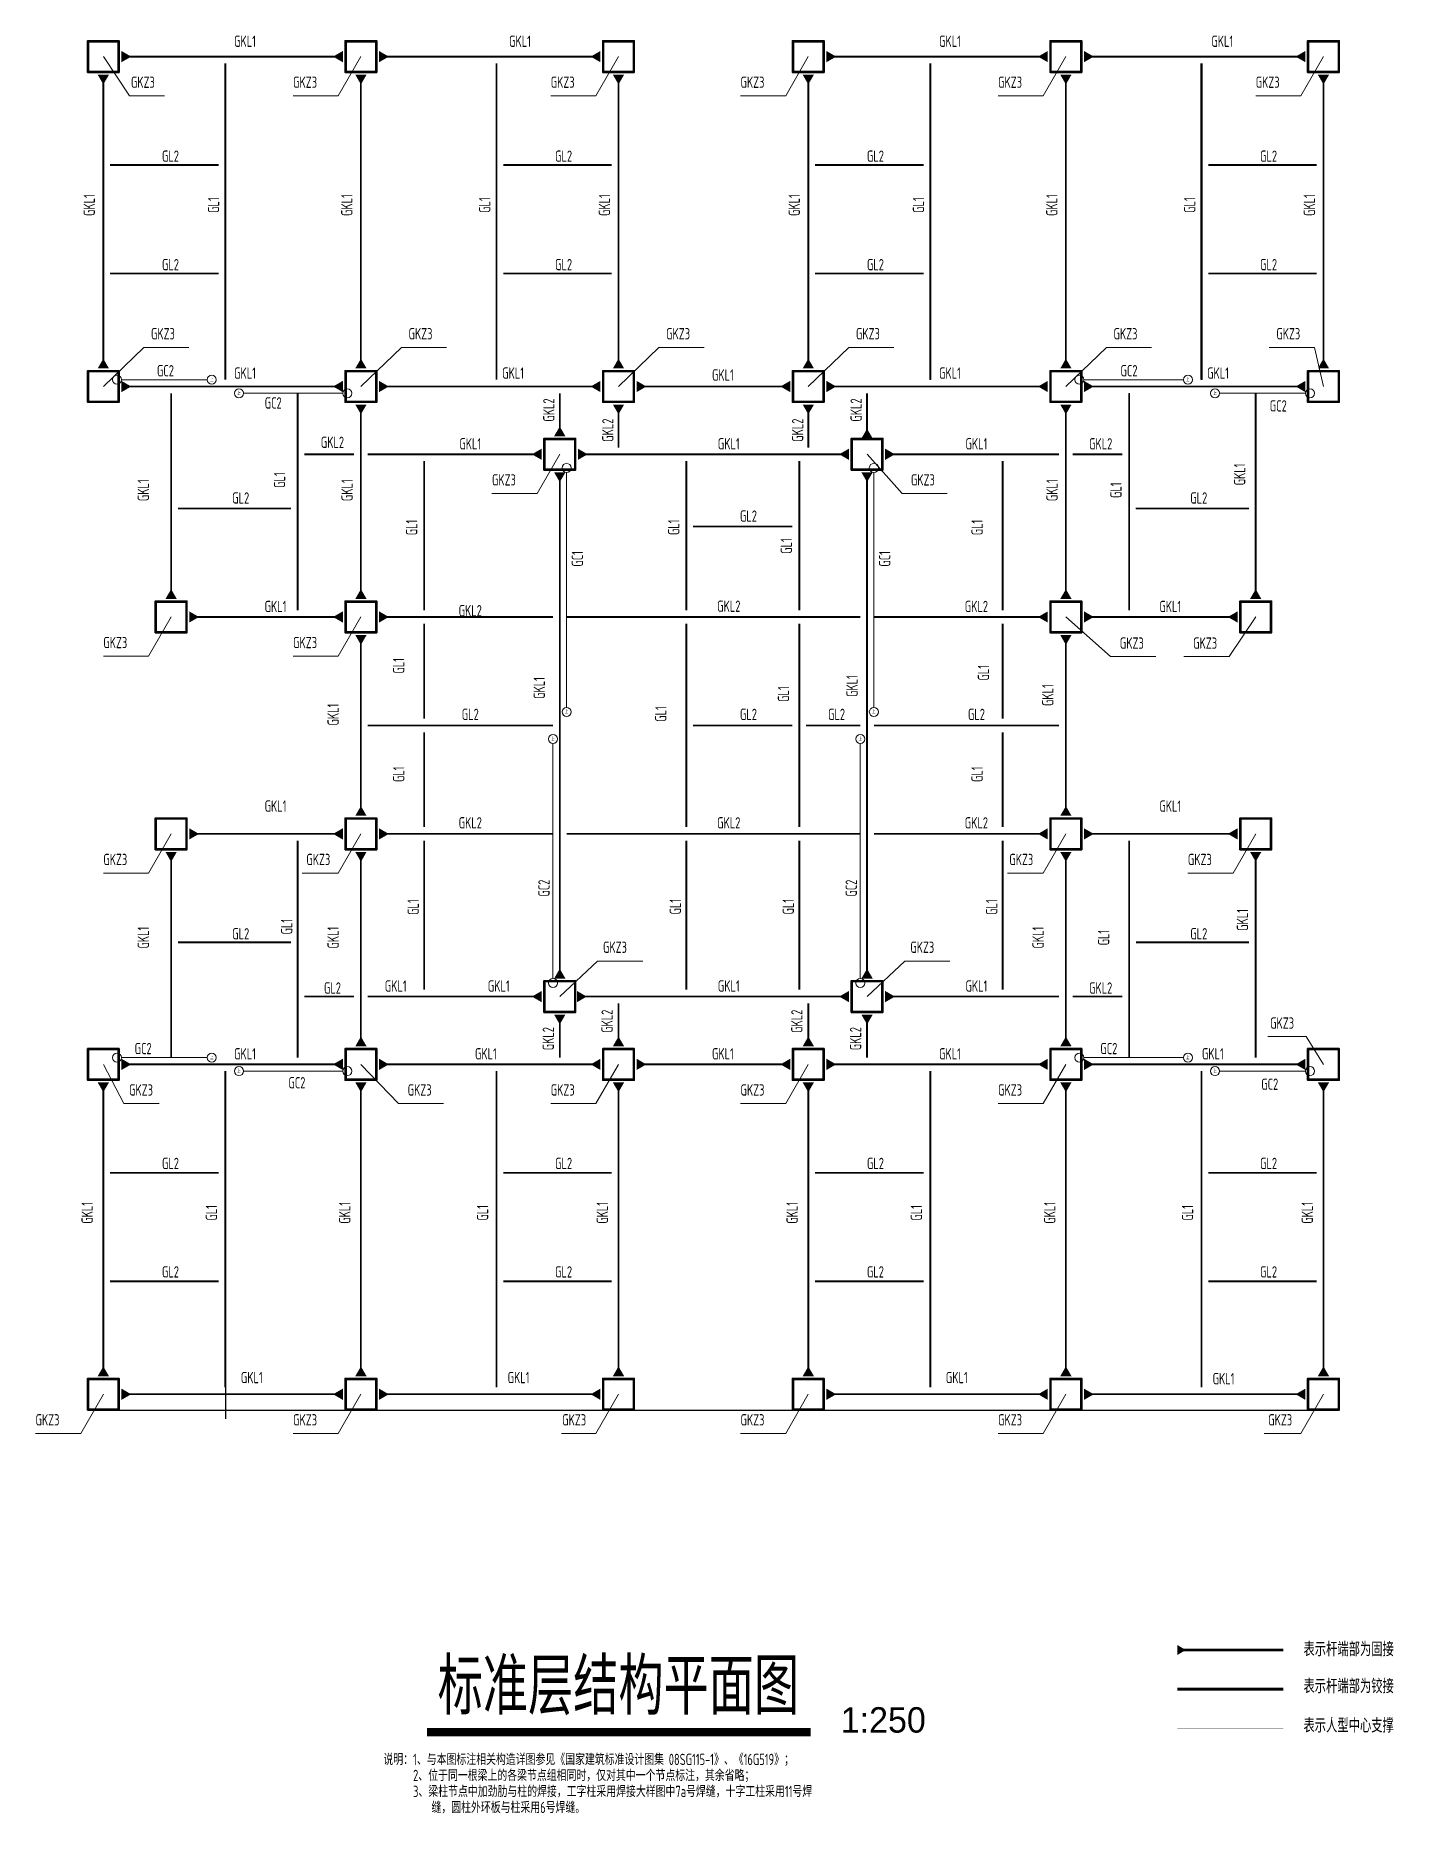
# Model space of a CAD drawing. Extents: x 31132 to 885236, y 345273 to 1212165.
# Drawn here: x 855188 to 885236, y 345273 to 384614 of the extents above; entities that cross this region are included whole.
import ezdxf
from ezdxf.enums import TextEntityAlignment as Align

# ---------------------------------------------------------------- set-up
doc = ezdxf.new("R2010")
doc.units = 0
doc.header["$LTSCALE"] = 1000
doc.linetypes.add('2', pattern=[30, 9, -6, 9, -6])
doc.linetypes.add('虚线', pattern=[500, 300, -200])
doc.layers.get('0').update_dxf_attribs({"linetype": 'CONTINUOUS'})
for name, color, linetype in [('TEXT', 7, 'CONTINUOUS'), ('图名', 7, 'CONTINUOUS'), ('实线', 7, 'CONTINUOUS'), ('支撑构件', 6, '2'), ('文字', 7, 'CONTINUOUS'), ('钢柱', 2, 'CONTINUOUS')]:
    doc.layers.add(name, color=color, linetype=linetype)
for name, color, linetype, lineweight in [('砼柱', 2, 'CONTINUOUS', 35), ('说明', 7, 'CONTINUOUS', 18), ('钢支撑', 211, 'CONTINUOUS', 18)]:
    doc.layers.add(name, color=color, linetype=linetype, lineweight=lineweight)
doc.styles.add('FS', font='')
doc.styles.add('TSSD_Rein', font='tssdeng.shx', dxfattribs={"width": 0.7, "bigfont": 'hztxt.shx'})
doc.styles.add('样式 1', font='yjkeng.shx', dxfattribs={"width": 0.7, "height": 250, "bigfont": 'yjkchn.shx'})
doc.styles.get('FS').set_extended_font_data('Structure Fonts')

msp = doc.modelspace()

# ---------------------------------------------------------------- texts
at = {"layer": 'TEXT', "lineweight": 20, "style": 'TSSD_Rein', "width": 0.8}
for s, p in [('表示杆端部为固接', (883245.69, 348749.83)), ('表示杆端部为铰接', (883245.69, 347931.86)), ('表示人型中心支撑', (883245.69, 347061.84))]:
    msp.add_text(s, height=312.5, dxfattribs=at).set_placement(p)
at = {"layer": 'TEXT', "style": 'TSSD_Rein', "width": 0.8}
msp.add_text('标准层结构平面图', height=1250, dxfattribs=at).set_placement((864085.9, 347456.03))
at = {"layer": '图名', "style": 'FS'}
msp.add_text('1:250', height=562.5, dxfattribs=at).set_placement((873006.14, 346892.72), align=Align.BOTTOM_LEFT)
at = {"layer": '文字', "style": '样式 1', "width": 0.7}
for s, p in [('GKL1', (859823.3, 384363.6)), ('GKL1', (865908.96, 384363.6)), ('GKL1', (875423.3, 384363.6)), ('GKL1', (881449.24, 384363.6)), ('GL2', (858173.3, 381820.69)), ('GL2', (866873.3, 381820.69)), ('GL2', (873773.3, 381820.69)), ('GL2', (882473.3, 381820.69)), ('GL2', (858173.3, 379420.69)), ('GL2', (866873.3, 379420.69)), ('GL2', (873773.3, 379420.69)), ('GL2', (882473.3, 379420.69)), ('GC2', (858062.03, 377073.62)), ('GC2', (879384.85, 377073.62)), ('GKL1', (859823.3, 377020.69)), ('GKL1', (865755.68, 377020.69)), ('GKL1', (870398.3, 376978.5)), ('GKL1', (875423.3, 377020.69)), ('GKL1', (881355.68, 377020.69)), ('GC2', (860446.48, 376359.65)), ('GC2', (882687.85, 376294.63)), ('GKL2', (861758.3, 375489.14)), ('GKL1', (864808.3, 375456.27)), ('GKL1', (870528.3, 375456.27)), ('GKL1', (876008.3, 375456.27)), ('GKL2', (878758.3, 375455.41)), ('GL2', (859728.3, 374257.11)), ('GL2', (880928.3, 374257.11)), ('GL2', (870963.3, 373857.11)), ('GKL1', (860498.3, 371856.27)), ('GKL2', (876008.3, 371857.11)), ('GKL1', (880298.3, 371856.27)), ('GL2', (864808.3, 369468.78)), ('GL2', (870963.3, 369468.78)), ('GL2', (872913.3, 369468.78)), ('GL2', (876008.3, 369468.78)), ('GKL1', (860498.3, 367438.62)), ('GKL1', (880298.3, 367438.62)), ('GKL2', (864808.3, 367068.78)), ('GKL2', (870528.3, 367068.78)), ('GKL2', (876008.3, 367068.78)), ('GL2', (859728.3, 364613.68)), ('GL2', (880928.3, 364614.52)), ('GL2', (861758.3, 363413.68)), ('GKL1', (863158.3, 363457.91)), ('GKL1', (865438.3, 363457.91)), ('GKL1', (870528.3, 363457.91)), ('GKL1', (876008.3, 363457.91)), ('GKL2', (878758.3, 363413.68)), ('GC2', (857568.3, 362073.62)), ('GKL1', (859823.3, 361957.91)), ('GKL1', (865153.84, 361957.91)), ('GKL1', (870398.3, 361957.91)), ('GKL1', (875423.3, 361957.91)), ('GC2', (878938.47, 362073.62)), ('GKL1', (881240.66, 361957.91)), ('GC2', (860971.85, 361317.38)), ('GC2', (882499.33, 361284.81)), ('GL2', (858173.3, 359532.17)), ('GL2', (866873.3, 359532.17)), ('GL2', (873773.3, 359532.17)), ('GL2', (882473.3, 359532.17)), ('GL2', (858173.3, 357132.17)), ('GL2', (866873.3, 357132.17)), ('GL2', (873773.3, 357132.17)), ('GL2', (882473.3, 357132.17)), ('GKL1', (859973.77, 354793.24)), ('GKL1', (865876.46, 354793.24)), ('GKL1', (875573.77, 354793.24)), ('GKL1', (881476.46, 354768.82))]:
    msp.add_text(s, height=250, dxfattribs=at).set_placement(p, align=Align.CENTER)
for p in [(857298.93, 383382.6), (860888.3, 383382.6), (866588.3, 383382.6), (870788.3, 383382.6), (876488.3, 383382.6), (882188.3, 383382.6), (857742.39, 377815.99), (863442.39, 377815.99), (869142.39, 377815.99), (873342.39, 377815.99), (879042.39, 377815.99), (882645.1, 377815.99), (865288.3, 374582.6), (874558.9, 374582.6), (856688.3, 370982.6), (860888.3, 370982.6), (879182.5, 370970.62), (880805.18, 370970.62), (856688.3, 366182.6), (861180.63, 366182.6), (876736.18, 366182.6), (880688.3, 366182.6), (867745.49, 364240.29), (874545.49, 364240.29), (882508.41, 362562.33), (857257.74, 361082.6), (863422.86, 361082.6), (866588.3, 361082.6), (870788.3, 361082.6), (876488.3, 361082.6), (855188.3, 353782.6), (860888.3, 353782.6), (866842.51, 353782.6), (870788.3, 353782.6), (876488.3, 353782.6), (882465.91, 353782.6)]:
    msp.add_text('GKZ3', height=250, dxfattribs=at).set_placement(p, align=Align.BOTTOM_LEFT)
for s, rotation, p in [('GKL1', 90.000003, (856501.55, 380863.62)), ('GL1', 90.000003, (859251.55, 380863.62)), ('GKL1', 90.000003, (862201.55, 380863.62)), ('GL1', 90.000003, (865251.55, 380863.62)), ('GKL1', 90.000003, (867901.55, 380863.62)), ('GKL1', 90.000003, (872101.55, 380863.62)), ('GL1', 90.000003, (874851.55, 380863.62)), ('GKL1', 90.000003, (877801.55, 380863.62)), ('GL1', 90.000003, (880851.55, 380863.62)), ('GKL1', 90.000003, (883501.55, 380863.62)), ('GKL2', 90.000003, (866671.37, 376327.6)), ('GKL2', 90.000003, (873471.37, 376327.6)), ('GKL2', 90.000003, (867976.92, 375881.65)), ('GKL2', 90.000003, (872176.92, 375881.65)), ('GL1', 90.000003, (860712.14, 374778.32)), ('GKL1', 90.000003, (881957.78, 374902.17)), ('GKL1', 90.000003, (857698.3, 374553.62)), ('GKL1', 90.000003, (862206.69, 374553.62)), ('GKL1', 90.000003, (877806.69, 374553.62)), ('GL1', 90.000003, (879220.43, 374553.62)), ('GL1', 90.000003, (863634.8, 373728.62)), ('GL1', 90.000003, (869434.8, 373733.57)), ('GL1', 90.000003, (876148.3, 373728.62)), ('GL1', 90.000003, (871926.32, 373319.16)), ('GC1', 90.000003, (867303.01, 373034.15)), ('GC1', 90.000003, (874103.01, 373034.15)), ('GKL2', 0.143223, (864807.33, 371762.31)), ('GKL2', -0.092674, (870528.93, 371862.06)), ('GL1', 90.000003, (863348.3, 370668.62)), ('GL1', 90.000003, (876289.33, 370514.15)), ('GKL1', 90.000003, (866458.72, 370177.61)), ('GKL1', 90.000003, (873380.35, 370220.62)), ('GKL1', 90.000003, (877712.14, 370019.17)), ('GL1', 90.000003, (871864.59, 370042.28)), ('GKL1', 90.000003, (861898.3, 369588.62)), ('GL1', 90.000003, (869148.3, 369602.65)), ('GL1', 90.000003, (863348.3, 368268.62)), ('GL1', 90.000003, (876148.3, 368268.62)), ('GC2', 90.000003, (866563.3, 365748.62)), ('GC2', 90.000003, (873363.3, 365748.62)), ('GL1', 90.000003, (869470.17, 365338.38)), ('GL1', 90.000003, (871970.17, 365338.38)), ('GL1', 90.000003, (863670.17, 365328.62)), ('GL1', 90.000003, (876470.17, 365328.62)), ('GKL1', 90.000003, (882020.17, 365044.85)), ('GKL1', 90.000003, (857698.3, 364653.62)), ('GL1', 90.000003, (860870.17, 364896.47)), ('GKL1', 90.000003, (861898.3, 364653.62)), ('GKL1', 90.000003, (877498.3, 364653.62)), ('GL1', 90.000003, (878948.3, 364653.62)), ('GKL2', 90.000003, (867959.45, 362802.41)), ('GKL2', 90.000003, (872159.45, 362802.41)), ('GKL2', 90.000003, (866659.45, 362417.15)), ('GKL2', 90.000003, (873459.45, 362417.15)), ('GKL1', 90.000003, (856455.1, 358563.62)), ('GL1', 90.000003, (859205.1, 358563.62)), ('GKL1', 90.000003, (862155.1, 358563.62)), ('GL1', 90.000003, (865205.1, 358563.62)), ('GKL1', 90.000003, (867855.1, 358563.62)), ('GKL1', 90.000003, (872055.1, 358563.62)), ('GL1', 90.000003, (874805.1, 358563.62)), ('GKL1', 90.000003, (877755.1, 358563.62)), ('GL1', 90.000003, (880805.1, 358563.62)), ('GKL1', 90.000003, (883455.1, 358563.62))]:
    msp.add_text(s, height=250, rotation=rotation, dxfattribs=at).set_placement(p, align=Align.CENTER)
at = {"layer": '说明', "insert": (862886.57, 346593.59), "char_height": 250, "attachment_point": 1, "line_spacing_factor": 0.85, "style": '样式 1'}
msp.add_mtext('说明：1、与本图标注相关构造详图参见《国家建筑标准设计图集 08SG115-1》、《16G519》；\\P\u3000\u3000\u30002、位于同一根梁上的各梁节点组相同时，仅对其中一个节点标注，其余省略；\\P\u3000\u3000\u30003、梁柱节点中加劲肋与柱的焊接，工字柱采用焊接大样图中7a号焊缝，十字工柱采用11号焊\\P          缝，圆柱外环板与柱采用6号焊缝。', dxfattribs=at)
at = {"layer": '钢支撑', "style": '样式 1', "width": 0.7}
for p in [(859088.3, 376998.62), (880688.3, 376998.62), (859688.3, 376698.62), (881288.3, 376698.62), (866938.3, 369648.62), (873738.3, 369648.62), (866638.3, 369048.62), (873438.3, 369048.62), (859088.3, 361998.62), (880688.3, 361998.62), (859688.3, 361698.62), (881288.3, 361698.62)]:
    msp.add_text('上', height=80, dxfattribs=at).set_placement(p, align=Align.MIDDLE_CENTER)

# ---------------------------------------------------------------- hatches: boundary and pattern name
at = {"layer": '实线', "linetype": 'Continuous', "lineweight": -3}
for points in [[(857088.3, 384023.62), (857088.3, 384273.62), (857304.81, 384148.62)], [(861988.3, 384273.62), (861988.3, 384023.62), (861771.79, 384148.62)], [(862788.3, 384023.62), (862788.3, 384273.62), (863004.81, 384148.62)], [(867688.3, 384273.62), (867688.3, 384023.62), (867471.79, 384148.62)], [(872688.3, 384023.62), (872688.3, 384273.62), (872904.81, 384148.62)], [(877588.3, 384273.62), (877588.3, 384023.62), (877371.79, 384148.62)], [(878388.3, 384023.62), (878388.3, 384273.62), (878604.81, 384148.62)], [(883288.3, 384273.62), (883288.3, 384023.62), (883071.79, 384148.62)], [(856563.3, 383748.62), (856813.3, 383748.62), (856688.3, 383532.12)], [(862263.3, 383748.62), (862513.3, 383748.62), (862388.3, 383532.12)], [(867963.3, 383748.62), (868213.3, 383748.62), (868088.3, 383532.12)], [(872163.3, 383748.62), (872413.3, 383748.62), (872288.3, 383532.12)], [(877863.3, 383748.62), (878113.3, 383748.62), (877988.3, 383532.12)], [(883563.3, 383748.62), (883813.3, 383748.62), (883688.3, 383532.12)], [(856813.3, 377248.62), (856563.3, 377248.62), (856688.3, 377465.13)], [(862513.3, 377248.62), (862263.3, 377248.62), (862388.3, 377465.13)], [(868213.3, 377248.62), (867963.3, 377248.62), (868088.3, 377465.13)], [(872413.3, 377248.62), (872163.3, 377248.62), (872288.3, 377465.13)], [(878113.3, 377248.62), (877863.3, 377248.62), (877988.3, 377465.13)], [(883813.3, 377248.62), (883563.3, 377248.62), (883688.3, 377465.13)], [(857088.3, 376723.62), (857088.3, 376973.62), (857304.81, 376848.62)], [(861988.3, 376973.62), (861988.3, 376723.62), (861771.79, 376848.62)], [(862788.3, 376723.62), (862788.3, 376973.62), (863004.81, 376848.62)], [(867688.3, 376973.62), (867688.3, 376723.62), (867471.79, 376848.62)], [(868488.3, 376723.62), (868488.3, 376973.62), (868704.81, 376848.62)], [(871888.3, 376973.62), (871888.3, 376723.62), (871671.79, 376848.62)], [(872688.3, 376723.62), (872688.3, 376973.62), (872904.81, 376848.62)], [(877588.3, 376973.62), (877588.3, 376723.62), (877371.79, 376848.62)], [(878388.3, 376723.62), (878388.3, 376973.62), (878604.81, 376848.62)], [(883288.3, 376973.62), (883288.3, 376723.62), (883071.79, 376848.62)], [(862263.3, 376448.62), (862513.3, 376448.62), (862388.3, 376232.12)], [(867963.3, 376448.62), (868213.3, 376448.62), (868088.3, 376232.12)], [(872163.3, 376448.62), (872413.3, 376448.62), (872288.3, 376232.12)], [(877863.3, 376448.62), (878113.3, 376448.62), (877988.3, 376232.12)], [(866913.3, 375748.62), (866663.3, 375748.62), (866788.3, 375965.13)], [(873713.3, 375698.62), (873463.3, 375698.62), (873588.3, 375915.13)], [(866388.3, 375473.62), (866388.3, 375223.62), (866171.79, 375348.62)], [(867188.3, 375223.62), (867188.3, 375473.62), (867404.81, 375348.62)], [(873188.3, 375473.62), (873188.3, 375223.62), (872971.79, 375348.62)], [(873988.3, 375223.62), (873988.3, 375473.62), (874204.81, 375348.62)], [(866663.3, 374948.62), (866913.3, 374948.62), (866788.3, 374732.12)], [(873463.3, 374948.62), (873713.3, 374948.62), (873588.3, 374732.12)], [(858313.3, 372148.62), (858063.3, 372148.62), (858188.3, 372365.13)], [(862513.3, 372148.62), (862263.3, 372148.62), (862388.3, 372365.13)], [(878113.3, 372148.62), (877863.3, 372148.62), (877988.3, 372365.13)], [(882313.3, 372148.62), (882063.3, 372148.62), (882188.3, 372365.13)], [(858588.3, 371623.62), (858588.3, 371873.62), (858804.81, 371748.62)], [(861988.3, 371873.62), (861988.3, 371623.62), (861771.79, 371748.62)], [(862788.3, 371623.62), (862788.3, 371873.62), (863004.81, 371748.62)], [(877588.3, 371873.62), (877588.3, 371623.62), (877371.79, 371748.62)], [(878388.3, 371623.62), (878388.3, 371873.62), (878604.81, 371748.62)], [(881788.3, 371873.62), (881788.3, 371623.62), (881571.79, 371748.62)], [(862263.3, 371348.62), (862513.3, 371348.62), (862388.3, 371132.12)], [(877863.3, 371348.62), (878113.3, 371348.62), (877988.3, 371132.12)], [(862513.3, 367348.62), (862263.3, 367348.62), (862388.3, 367565.13)], [(878113.3, 367348.62), (877863.3, 367348.62), (877988.3, 367565.13)], [(858588.3, 366823.62), (858588.3, 367073.62), (858804.81, 366948.62)], [(861988.3, 367073.62), (861988.3, 366823.62), (861771.79, 366948.62)], [(862788.3, 366823.62), (862788.3, 367073.62), (863004.81, 366948.62)], [(877588.3, 367073.62), (877588.3, 366823.62), (877371.79, 366948.62)], [(878388.3, 366823.62), (878388.3, 367073.62), (878604.81, 366948.62)], [(881788.3, 367073.62), (881788.3, 366823.62), (881571.79, 366948.62)], [(858063.3, 366548.62), (858313.3, 366548.62), (858188.3, 366332.12)], [(862263.3, 366548.62), (862513.3, 366548.62), (862388.3, 366332.12)], [(877863.3, 366548.62), (878113.3, 366548.62), (877988.3, 366332.12)], [(882063.3, 366548.62), (882313.3, 366548.62), (882188.3, 366332.12)], [(866913.3, 363748.62), (866663.3, 363748.62), (866788.3, 363965.13)], [(873713.3, 363748.62), (873463.3, 363748.62), (873588.3, 363965.13)], [(866388.3, 363473.62), (866388.3, 363223.62), (866171.79, 363348.62)], [(867168.3, 363223.62), (867168.3, 363473.62), (867384.81, 363348.62)], [(873188.3, 363473.62), (873188.3, 363223.62), (872971.79, 363348.62)], [(873988.3, 363223.62), (873988.3, 363473.62), (874204.81, 363348.62)], [(866663.3, 362948.62), (866913.3, 362948.62), (866788.3, 362732.12)], [(873463.3, 362948.62), (873713.3, 362948.62), (873588.3, 362732.12)], [(862513.3, 362248.62), (862263.3, 362248.62), (862388.3, 362465.13)], [(868213.3, 362248.62), (867963.3, 362248.62), (868088.3, 362465.13)], [(872413.3, 362248.62), (872163.3, 362248.62), (872288.3, 362465.13)], [(878113.3, 362248.62), (877863.3, 362248.62), (877988.3, 362465.13)], [(857088.3, 361723.62), (857088.3, 361973.62), (857304.81, 361848.62)], [(861988.3, 361973.62), (861988.3, 361723.62), (861771.79, 361848.62)], [(862788.3, 361723.62), (862788.3, 361973.62), (863004.81, 361848.62)], [(867688.3, 361973.62), (867688.3, 361723.62), (867471.79, 361848.62)], [(868488.3, 361723.62), (868488.3, 361973.62), (868704.81, 361848.62)], [(871888.3, 361973.62), (871888.3, 361723.62), (871671.79, 361848.62)], [(872688.3, 361723.62), (872688.3, 361973.62), (872904.81, 361848.62)], [(877588.3, 361973.62), (877588.3, 361723.62), (877371.79, 361848.62)], [(878388.3, 361723.62), (878388.3, 361973.62), (878604.81, 361848.62)], [(883288.3, 361973.62), (883288.3, 361723.62), (883071.79, 361848.62)], [(856563.3, 361448.62), (856813.3, 361448.62), (856688.3, 361232.12)], [(862263.3, 361448.62), (862513.3, 361448.62), (862388.3, 361232.12)], [(867963.3, 361448.62), (868213.3, 361448.62), (868088.3, 361232.12)], [(872163.3, 361448.62), (872413.3, 361448.62), (872288.3, 361232.12)], [(877863.3, 361448.62), (878113.3, 361448.62), (877988.3, 361232.12)], [(883563.3, 361448.62), (883813.3, 361448.62), (883688.3, 361232.12)], [(856813.3, 354948.62), (856563.3, 354948.62), (856688.3, 355165.13)], [(862513.3, 354948.62), (862263.3, 354948.62), (862388.3, 355165.13)], [(868213.3, 354948.62), (867963.3, 354948.62), (868088.3, 355165.13)], [(872413.3, 354948.62), (872163.3, 354948.62), (872288.3, 355165.13)], [(878113.3, 354948.62), (877863.3, 354948.62), (877988.3, 355165.13)], [(883813.3, 354948.62), (883563.3, 354948.62), (883688.3, 355165.13)], [(857088.3, 354423.62), (857088.3, 354673.62), (857304.81, 354548.62)], [(861988.3, 354673.62), (861988.3, 354423.62), (861771.79, 354548.62)], [(862788.3, 354423.62), (862788.3, 354673.62), (863004.81, 354548.62)], [(867688.3, 354673.62), (867688.3, 354423.62), (867471.79, 354548.62)], [(872688.3, 354423.62), (872688.3, 354673.62), (872904.81, 354548.62)], [(877588.3, 354673.62), (877588.3, 354423.62), (877371.79, 354548.62)], [(878388.3, 354423.62), (878388.3, 354673.62), (878604.81, 354548.62)], [(883288.3, 354673.62), (883288.3, 354423.62), (883071.79, 354548.62)]]:
    msp.add_hatch(color=4, dxfattribs=at).paths.add_polyline_path(points)

# ---------------------------------------------------------------- linework, layer by layer
at = {"color": 4, "linetype": 'ByBlock'}
for p, q in [((859388.3, 354698.62), (859388.3, 354002.67)), ((856338.3, 354198.62), (884038.3, 354198.62))]:
    msp.add_line(p, q, dxfattribs=at)
at = {"color": 4, "linetype": 'ByBlock', "const_width": 40}
for points in [[(857088.3, 384148.62), (861988.3, 384148.62)], [(867688.3, 384148.62), (862788.3, 384148.62)], [(877588.3, 384148.62), (872688.3, 384148.62)], [(878388.3, 384148.62), (883288.3, 384148.62)], [(856688.3, 377248.62), (856688.3, 383748.62)], [(862388.3, 377248.62), (862388.3, 383748.62)], [(868088.3, 377248.62), (868088.3, 383748.62)], [(872288.3, 377248.62), (872288.3, 383748.62)], [(877988.3, 377248.62), (877988.3, 383748.62)], [(883688.3, 377248.62), (883688.3, 383748.62)], [(857088.3, 376848.62), (861988.3, 376848.62)], [(858188.3, 372148.62), (858188.3, 376698.62)], [(867688.3, 376848.62), (862788.3, 376848.62)], [(866788.3, 375748.62), (866788.3, 376698.62)], [(871888.3, 376848.62), (868488.3, 376848.62)], [(877588.3, 376848.62), (872688.3, 376848.62)], [(873588.3, 375748.62), (873588.3, 376698.62)], [(878388.3, 376848.62), (883288.3, 376848.62)], [(882188.3, 372148.62), (882188.3, 376698.62)], [(862388.3, 372148.62), (862388.3, 376448.62)], [(868088.3, 375498.62), (868088.3, 376448.62)], [(872288.3, 375498.62), (872288.3, 376448.62)], [(877988.3, 372148.62), (877988.3, 376448.62)], [(866388.3, 375348.62), (862538.3, 375348.62)], [(873188.3, 375348.62), (867188.3, 375348.62)], [(873988.3, 375348.62), (877838.3, 375348.62)], [(866788.3, 363748.62), (866788.3, 374948.62)], [(873588.3, 363748.62), (873588.3, 374948.62)], [(858588.3, 371748.62), (861988.3, 371748.62)], [(862788.3, 371748.62), (866638.3, 371748.62)], [(877588.3, 371748.62), (873738.3, 371748.62)], [(878388.3, 371748.62), (881788.3, 371748.62)], [(862388.3, 367348.62), (862388.3, 371348.62)], [(877988.3, 367348.62), (877988.3, 371348.62)], [(858588.3, 366948.62), (861988.3, 366948.62)], [(862788.3, 366948.62), (866638.3, 366948.62)], [(877588.3, 366948.62), (873738.3, 366948.62)], [(878388.3, 366948.62), (881788.3, 366948.62)], [(858188.3, 361998.62), (858188.3, 366548.62)], [(862388.3, 362248.62), (862388.3, 366548.62)], [(877988.3, 362248.62), (877988.3, 366548.62)], [(882188.3, 361998.62), (882188.3, 366548.62)], [(866388.3, 363348.62), (862538.3, 363348.62)], [(873188.3, 363348.62), (867188.3, 363348.62)], [(868088.3, 362248.62), (868088.3, 363198.62)], [(872288.3, 362248.62), (872288.3, 363198.62)], [(873988.3, 363348.62), (877838.3, 363348.62)], [(866788.3, 361998.62), (866788.3, 362948.62)], [(873588.3, 361998.62), (873588.3, 362948.62)], [(857088.3, 361848.62), (861988.3, 361848.62)], [(867688.3, 361848.62), (862788.3, 361848.62)], [(871888.3, 361848.62), (868488.3, 361848.62)], [(877588.3, 361848.62), (872688.3, 361848.62)], [(878388.3, 361848.62), (883288.3, 361848.62)], [(856688.3, 354948.62), (856688.3, 361448.62)], [(862388.3, 354948.62), (862388.3, 361448.62)], [(868088.3, 354948.62), (868088.3, 361448.62)], [(872288.3, 354948.62), (872288.3, 361448.62)], [(877988.3, 354948.62), (877988.3, 361448.62)], [(883688.3, 354948.62), (883688.3, 361448.62)], [(857088.3, 354548.62), (861988.3, 354548.62)], [(867688.3, 354548.62), (862788.3, 354548.62)], [(877588.3, 354548.62), (872688.3, 354548.62)], [(878388.3, 354548.62), (883288.3, 354548.62)]]:
    msp.add_lwpolyline(points, dxfattribs=at)
at = {"color": 3, "linetype": 'ByBlock', "const_width": 40}
for points in [[(859388.3, 383998.62), (859388.3, 376998.62)], [(865388.3, 383998.62), (865388.3, 376998.62)], [(856838.3, 381748.62), (859238.3, 381748.62)], [(865538.3, 381748.62), (867938.3, 381748.62)], [(872438.3, 381748.62), (874838.3, 381748.62)], [(881138.3, 381748.62), (883538.3, 381748.62)], [(859238.3, 379348.62), (856838.3, 379348.62)], [(867938.3, 379348.62), (865538.3, 379348.62)], [(874838.3, 379348.62), (872438.3, 379348.62)], [(883538.3, 379348.62), (881138.3, 379348.62)], [(860988.3, 371898.62), (860988.3, 376698.62)], [(879388.3, 376698.62), (879388.3, 371898.62)], [(862238.3, 375348.62), (861138.3, 375348.62)], [(878138.3, 375348.62), (879238.3, 375348.62)], [(863788.3, 375198.62), (863788.3, 371898.62)], [(869588.3, 375198.62), (869588.3, 371898.62)], [(872088.3, 375198.62), (872088.3, 371898.62)], [(876588.3, 375198.62), (876588.3, 371898.62)], [(860838.3, 374148.62), (858338.3, 374148.62)], [(879538.3, 374148.62), (882038.3, 374148.62)], [(869738.3, 373748.62), (871938.3, 373748.62)], [(863788.3, 371598.62), (863788.3, 369498.62)], [(866938.3, 371748.62), (873438.3, 371748.96)], [(869588.3, 371598.62), (869588.3, 367098.62)], [(872088.3, 371598.62), (872088.3, 367098.62)], [(876588.3, 371598.62), (876588.3, 369498.62)], [(866638.3, 369348.62), (862538.3, 369348.62)], [(863788.3, 369198.62), (863788.3, 367098.62)], [(871938.3, 369348.62), (869738.3, 369348.62)], [(873438.3, 369348.62), (872238.3, 369348.62)], [(873738.3, 369348.62), (877838.3, 369348.62)], [(876588.3, 369198.62), (876588.3, 367098.62)], [(860988.3, 361998.62), (860988.3, 366798.62)], [(863788.3, 366798.62), (863788.3, 363498.62)], [(866938.3, 366948.62), (873438.3, 366948.62)], [(869588.3, 366798.62), (869588.3, 363498.62)], [(872088.3, 366798.62), (872088.3, 363498.62)], [(876588.3, 366798.62), (876588.3, 363498.62)], [(879388.3, 366798.62), (879388.3, 361998.62)], [(860838.3, 364548.62), (858338.3, 364548.62)], [(879538.3, 364548.62), (882038.3, 364548.62)], [(861138.3, 363348.62), (862238.3, 363348.62)], [(879238.3, 363348.62), (878138.3, 363348.62)], [(859388.3, 361698.62), (859388.3, 354698.62)], [(865388.3, 361698.62), (865388.3, 354698.62)], [(874988.3, 361698.62), (874988.3, 354698.62)], [(880988.3, 361698.62), (880988.3, 354698.62)], [(856838.3, 359448.62), (859238.3, 359448.62)], [(865538.3, 359448.62), (867938.3, 359448.62)], [(872438.3, 359448.62), (874838.3, 359448.62)], [(881138.3, 359448.62), (883538.3, 359448.62)], [(859238.3, 357048.62), (856838.3, 357048.62)], [(867938.3, 357048.62), (865538.3, 357048.62)], [(874838.3, 357048.62), (872438.3, 357048.62)], [(883538.3, 357048.62), (881138.3, 357048.62)]]:
    msp.add_lwpolyline(points, dxfattribs=at)
at = {"layer": '图名', "const_width": 187.5}
msp.add_lwpolyline([(863852.24, 347072.51), (872341.25, 347072.51)], dxfattribs=at)
at = {"layer": '实线', "color": 3, "linetype": 'Continuous', "lineweight": -3}
for p, q in [((874988.3, 383998.62), (874988.3, 381748.62)), ((880988.3, 383998.62), (880988.3, 381748.62)), ((874988.3, 379348.62), (874988.3, 376998.62)), ((880988.3, 379348.62), (880988.3, 376998.62)), ((879388.3, 376698.62), (879388.3, 375348.62)), ((879388.3, 374148.62), (879388.3, 371898.62)), ((882038.3, 374148.62), (879538.3, 374148.62))]:
    msp.add_line(p, q, dxfattribs=at)
at = {"layer": '实线', "color": 4, "linetype": 'Continuous', "lineweight": -3}
for p, q in [((866788.3, 374948.62), (866788.3, 371759.62)), ((866788.3, 371759.62), (866788.3, 369348.62)), ((866788.3, 369348.62), (866788.3, 366948.62))]:
    msp.add_line(p, q, dxfattribs=at)
at = {"layer": '实线', "color": 3, "linetype": 'Continuous', "lineweight": -3}
for points, const_width in [([(874988.3, 383998.62), (874988.3, 376998.62)], 50), ([(880988.3, 383998.62), (880988.3, 376998.62)], 50), ([(880452.55, 348022.06), (882796.3, 348022.06)], 62.5)]:
    msp.add_lwpolyline(points, dxfattribs=dict(at, const_width=const_width))
at = {"layer": '实线', "color": 4, "linetype": 'Continuous', "lineweight": -3}
msp.add_lwpolyline([(880452.55, 348889.17, 225, 0, 0), (880640.05, 348889.17, 125, 125, 0)], format="xyseb", dxfattribs=at)
at = {"layer": '实线', "color": 4, "linetype": 'Continuous', "lineweight": -3, "const_width": 62.5}
msp.add_lwpolyline([(880452.55, 348889.17), (882796.3, 348889.17)], dxfattribs=at)
at = {"layer": '支撑构件', "ltscale": 0.01, "const_width": 5.62}
msp.add_lwpolyline([(882796.3, 347159.7), (880452.55, 347159.7)], dxfattribs=at)
at = {"layer": '文字', "lineweight": 18}
for p, q in [((856688.3, 384148.62), (857266.02, 383282.6)), ((862388.3, 384148.62), (861888.3, 383282.6)), ((868088.3, 384148.62), (867588.3, 383282.6)), ((872288.3, 384148.62), (871788.3, 383282.6)), ((877988.3, 384148.62), (877488.3, 383282.6)), ((883688.3, 384148.62), (883188.3, 383282.6)), ((858041.05, 383282.6), (857266.02, 383282.6)), ((861888.3, 383282.6), (860888.3, 383282.6)), ((867588.3, 383282.6), (866588.3, 383282.6)), ((871788.3, 383282.6), (870788.3, 383282.6)), ((877488.3, 383282.6), (876488.3, 383282.6)), ((883188.3, 383282.6), (882188.3, 383282.6)), ((856688.3, 376848.62), (857583.41, 377712.54)), ((858583.41, 377712.54), (857583.41, 377712.54)), ((862388.3, 376848.62), (863283.41, 377712.54)), ((864283.41, 377712.54), (863283.41, 377712.54)), ((868088.3, 376848.62), (868983.41, 377712.54)), ((869983.41, 377712.54), (868983.41, 377712.54)), ((872288.3, 376848.62), (873183.41, 377712.54)), ((874183.41, 377712.54), (873183.41, 377712.54)), ((877988.3, 376848.62), (878883.41, 377712.54)), ((879883.41, 377712.54), (878883.41, 377712.54)), ((883486.12, 377712.54), (882486.12, 377712.54)), ((883688.3, 376848.62), (883486.12, 377712.54)), ((866788.3, 375348.62), (866288.3, 374482.6)), ((873588.3, 375348.62), (874362.96, 374482.6)), ((866288.3, 374482.6), (865288.3, 374482.6)), ((875362.96, 374482.6), (874362.96, 374482.6)), ((858188.3, 371748.62), (857688.3, 370882.6)), ((862388.3, 371748.62), (861888.3, 370882.6)), ((877988.3, 371748.62), (878977.39, 370870.62)), ((882188.3, 371748.62), (881600.07, 370870.62)), ((857688.3, 370882.6), (856688.3, 370882.6)), ((861888.3, 370882.6), (860888.3, 370882.6)), ((879977.39, 370870.62), (878977.39, 370870.62)), ((881600.07, 370870.62), (880600.07, 370870.62)), ((858188.3, 366948.62), (857688.3, 366082.6)), ((862388.3, 366948.62), (861888.3, 366082.6)), ((877988.3, 366948.62), (877488.3, 366082.6)), ((882188.3, 366948.62), (881688.3, 366082.6)), ((857688.3, 366082.6), (856688.3, 366082.6)), ((861888.3, 366082.6), (861091.33, 366082.6)), ((877488.3, 366082.6), (876697.12, 366082.6)), ((881688.3, 366082.6), (880688.3, 366082.6)), ((866788.3, 363348.62), (867622.89, 364130.87)), ((868622.89, 364130.87), (867622.89, 364130.87)), ((873588.3, 363348.62), (874422.89, 364130.87)), ((875422.89, 364130.87), (874422.89, 364130.87)), ((883304.56, 362462.33), (882457.79, 362462.33)), ((883688.3, 361848.62), (883304.56, 362462.33)), ((856688.3, 361848.62), (857141.36, 360982.6)), ((862388.3, 361848.62), (863219.01, 360982.6)), ((868088.3, 361848.62), (867588.3, 360982.6)), ((872288.3, 361848.62), (871788.3, 360982.6)), ((877988.3, 361848.62), (877488.3, 360982.6)), ((857923.93, 360982.6), (857141.36, 360982.6)), ((864219.01, 360982.6), (863219.01, 360982.6)), ((867588.3, 360982.6), (866588.3, 360982.6)), ((871788.3, 360982.6), (870788.3, 360982.6)), ((877488.3, 360982.6), (876488.3, 360982.6)), ((856688.3, 354548.62), (856188.3, 353682.6)), ((862388.3, 354548.62), (861888.3, 353682.6)), ((868088.3, 354548.62), (867588.3, 353682.6)), ((872288.3, 354548.62), (871788.3, 353682.6)), ((877988.3, 354548.62), (877488.3, 353682.6)), ((883688.3, 354548.62), (883188.3, 353682.6)), ((856188.3, 353682.6), (855188.3, 353682.6)), ((861888.3, 353682.6), (860888.3, 353682.6)), ((867588.3, 353682.6), (866830.37, 353682.6)), ((871788.3, 353682.6), (870788.3, 353682.6)), ((877488.3, 353682.6), (876488.3, 353682.6)), ((883188.3, 353682.6), (882373.96, 353682.6))]:
    msp.add_line(p, q, dxfattribs=at)
at = {"layer": '砼柱', "lineweight": 35}
for points in [[(857038.3, 384498.62), (856338.3, 384498.62), (856338.3, 383798.62), (857038.3, 383798.62)], [(862738.3, 384498.62), (862038.3, 384498.62), (862038.3, 383798.62), (862738.3, 383798.62)], [(868438.3, 384498.62), (867738.3, 384498.62), (867738.3, 383798.62), (868438.3, 383798.62)], [(872638.3, 384498.62), (871938.3, 384498.62), (871938.3, 383798.62), (872638.3, 383798.62)], [(878338.3, 384498.62), (877638.3, 384498.62), (877638.3, 383798.62), (878338.3, 383798.62)], [(884038.3, 384498.62), (883338.3, 384498.62), (883338.3, 383798.62), (884038.3, 383798.62)], [(857038.3, 377198.62), (856338.3, 377198.62), (856338.3, 376498.62), (857038.3, 376498.62)], [(862738.3, 377198.62), (862038.3, 377198.62), (862038.3, 376498.62), (862738.3, 376498.62)], [(868438.3, 377198.62), (867738.3, 377198.62), (867738.3, 376498.62), (868438.3, 376498.62)], [(872638.3, 377198.62), (871938.3, 377198.62), (871938.3, 376498.62), (872638.3, 376498.62)], [(878338.3, 377198.62), (877638.3, 377198.62), (877638.3, 376498.62), (878338.3, 376498.62)], [(884038.3, 377198.62), (883338.3, 377198.62), (883338.3, 376498.62), (884038.3, 376498.62)], [(867138.3, 375698.62), (866438.3, 375698.62), (866438.3, 374998.62), (867138.3, 374998.62)], [(873938.3, 375698.62), (873238.3, 375698.62), (873238.3, 374998.62), (873938.3, 374998.62)], [(858538.3, 372098.62), (857838.3, 372098.62), (857838.3, 371398.62), (858538.3, 371398.62)], [(862738.3, 372098.62), (862038.3, 372098.62), (862038.3, 371398.62), (862738.3, 371398.62)], [(878338.3, 372098.62), (877638.3, 372098.62), (877638.3, 371398.62), (878338.3, 371398.62)], [(882538.3, 372098.62), (881838.3, 372098.62), (881838.3, 371398.62), (882538.3, 371398.62)], [(858538.3, 367298.62), (857838.3, 367298.62), (857838.3, 366598.62), (858538.3, 366598.62)], [(862738.3, 367298.62), (862038.3, 367298.62), (862038.3, 366598.62), (862738.3, 366598.62)], [(878338.3, 367298.62), (877638.3, 367298.62), (877638.3, 366598.62), (878338.3, 366598.62)], [(882538.3, 367298.62), (881838.3, 367298.62), (881838.3, 366598.62), (882538.3, 366598.62)], [(867138.3, 363698.62), (866438.3, 363698.62), (866438.3, 362998.62), (867138.3, 362998.62)], [(873938.3, 363698.62), (873238.3, 363698.62), (873238.3, 362998.62), (873938.3, 362998.62)], [(857038.3, 362198.62), (856338.3, 362198.62), (856338.3, 361498.62), (857038.3, 361498.62)], [(862738.3, 362198.62), (862038.3, 362198.62), (862038.3, 361498.62), (862738.3, 361498.62)], [(868438.3, 362198.62), (867738.3, 362198.62), (867738.3, 361498.62), (868438.3, 361498.62)], [(872638.3, 362198.62), (871938.3, 362198.62), (871938.3, 361498.62), (872638.3, 361498.62)], [(878338.3, 362198.62), (877638.3, 362198.62), (877638.3, 361498.62), (878338.3, 361498.62)], [(884038.3, 362198.62), (883338.3, 362198.62), (883338.3, 361498.62), (884038.3, 361498.62)], [(857038.3, 354898.62), (856338.3, 354898.62), (856338.3, 354198.62), (857038.3, 354198.62)], [(862738.3, 354898.62), (862038.3, 354898.62), (862038.3, 354198.62), (862738.3, 354198.62)], [(868438.3, 354898.62), (867738.3, 354898.62), (867738.3, 354198.62), (868438.3, 354198.62)], [(872638.3, 354898.62), (871938.3, 354898.62), (871938.3, 354198.62), (872638.3, 354198.62)], [(878338.3, 354898.62), (877638.3, 354898.62), (877638.3, 354198.62), (878338.3, 354198.62)], [(884038.3, 354898.62), (883338.3, 354898.62), (883338.3, 354198.62), (884038.3, 354198.62)]]:
    msp.add_lwpolyline(points, close=True, dxfattribs=at)
at = {"layer": '钢支撑', "linetype": '虚线', "lineweight": 18}
for p, q in [((857088.3, 376998.62), (858988.3, 376998.62)), ((878388.3, 376998.62), (880588.3, 376998.62)), ((861988.3, 376698.62), (859788.3, 376698.62)), ((883288.3, 376698.62), (881388.3, 376698.62)), ((866938.3, 374948.62), (866938.3, 369748.62)), ((873738.3, 374948.62), (873738.3, 369748.62)), ((866638.3, 363748.62), (866638.3, 368948.62)), ((873438.3, 363748.62), (873438.3, 368948.62)), ((857088.3, 361998.62), (858988.3, 361998.62)), ((878388.3, 361998.62), (880588.3, 361998.62)), ((861988.3, 361698.62), (859788.3, 361698.62)), ((883288.3, 361698.62), (881388.3, 361698.62))]:
    msp.add_line(p, q, dxfattribs=at)
at = {"layer": '钢支撑', "lineweight": 18}
for centre in [(856988.3, 376998.62), (859088.3, 376998.62), (878288.3, 376998.62), (880688.3, 376998.62), (859688.3, 376698.62), (862088.3, 376698.62), (881288.3, 376698.62), (883388.3, 376698.62), (866938.3, 375048.62), (873738.3, 375048.62), (866938.3, 369648.62), (873738.3, 369648.62), (866638.3, 369048.62), (873438.3, 369048.62), (866638.3, 363648.62), (873438.3, 363648.62), (856988.3, 361998.62), (859088.3, 361998.62), (878288.3, 361998.62), (880688.3, 361998.62), (859688.3, 361698.62), (862088.3, 361698.62), (881288.3, 361698.62), (883388.3, 361698.62)]:
    msp.add_circle(centre, 100, dxfattribs=at)
at = {"layer": '钢柱', "lineweight": 35}
for points in [[(856338.3, 384498.62), (857038.3, 384498.62), (857038.3, 383798.62), (856338.3, 383798.62)], [(856358.3, 384478.62), (857018.3, 384478.62), (857018.3, 383818.62), (856358.3, 383818.62)], [(862038.3, 384498.62), (862738.3, 384498.62), (862738.3, 383798.62), (862038.3, 383798.62)], [(862058.3, 384478.62), (862718.3, 384478.62), (862718.3, 383818.62), (862058.3, 383818.62)], [(867738.3, 384498.62), (868438.3, 384498.62), (868438.3, 383798.62), (867738.3, 383798.62)], [(867758.3, 384478.62), (868418.3, 384478.62), (868418.3, 383818.62), (867758.3, 383818.62)], [(871938.3, 384498.62), (872638.3, 384498.62), (872638.3, 383798.62), (871938.3, 383798.62)], [(871958.3, 384478.62), (872618.3, 384478.62), (872618.3, 383818.62), (871958.3, 383818.62)], [(877638.3, 384498.62), (878338.3, 384498.62), (878338.3, 383798.62), (877638.3, 383798.62)], [(877658.3, 384478.62), (878318.3, 384478.62), (878318.3, 383818.62), (877658.3, 383818.62)], [(883338.3, 384498.62), (884038.3, 384498.62), (884038.3, 383798.62), (883338.3, 383798.62)], [(883358.3, 384478.62), (884018.3, 384478.62), (884018.3, 383818.62), (883358.3, 383818.62)], [(856338.3, 377198.62), (857038.3, 377198.62), (857038.3, 376498.62), (856338.3, 376498.62)], [(856358.3, 377178.62), (857018.3, 377178.62), (857018.3, 376518.62), (856358.3, 376518.62)], [(862038.3, 377198.62), (862738.3, 377198.62), (862738.3, 376498.62), (862038.3, 376498.62)], [(862058.3, 377178.62), (862718.3, 377178.62), (862718.3, 376518.62), (862058.3, 376518.62)], [(867738.3, 377198.62), (868438.3, 377198.62), (868438.3, 376498.62), (867738.3, 376498.62)], [(867758.3, 377178.62), (868418.3, 377178.62), (868418.3, 376518.62), (867758.3, 376518.62)], [(871938.3, 377198.62), (872638.3, 377198.62), (872638.3, 376498.62), (871938.3, 376498.62)], [(871958.3, 377178.62), (872618.3, 377178.62), (872618.3, 376518.62), (871958.3, 376518.62)], [(877638.3, 377198.62), (878338.3, 377198.62), (878338.3, 376498.62), (877638.3, 376498.62)], [(877658.3, 377178.62), (878318.3, 377178.62), (878318.3, 376518.62), (877658.3, 376518.62)], [(883338.3, 377198.62), (884038.3, 377198.62), (884038.3, 376498.62), (883338.3, 376498.62)], [(883358.3, 377178.62), (884018.3, 377178.62), (884018.3, 376518.62), (883358.3, 376518.62)], [(866438.3, 375698.62), (867138.3, 375698.62), (867138.3, 374998.62), (866438.3, 374998.62)], [(866458.3, 375678.62), (867118.3, 375678.62), (867118.3, 375018.62), (866458.3, 375018.62)], [(873238.3, 375698.62), (873938.3, 375698.62), (873938.3, 374998.62), (873238.3, 374998.62)], [(873258.3, 375678.62), (873918.3, 375678.62), (873918.3, 375018.62), (873258.3, 375018.62)], [(857838.3, 372098.62), (858538.3, 372098.62), (858538.3, 371398.62), (857838.3, 371398.62)], [(857858.3, 372078.62), (858518.3, 372078.62), (858518.3, 371418.62), (857858.3, 371418.62)], [(862038.3, 372098.62), (862738.3, 372098.62), (862738.3, 371398.62), (862038.3, 371398.62)], [(862058.3, 372078.62), (862718.3, 372078.62), (862718.3, 371418.62), (862058.3, 371418.62)], [(877638.3, 372098.62), (878338.3, 372098.62), (878338.3, 371398.62), (877638.3, 371398.62)], [(877658.3, 372078.62), (878318.3, 372078.62), (878318.3, 371418.62), (877658.3, 371418.62)], [(881838.3, 372098.62), (882538.3, 372098.62), (882538.3, 371398.62), (881838.3, 371398.62)], [(881858.3, 372078.62), (882518.3, 372078.62), (882518.3, 371418.62), (881858.3, 371418.62)], [(857838.3, 367298.62), (858538.3, 367298.62), (858538.3, 366598.62), (857838.3, 366598.62)], [(857858.3, 367278.62), (858518.3, 367278.62), (858518.3, 366618.62), (857858.3, 366618.62)], [(862038.3, 367298.62), (862738.3, 367298.62), (862738.3, 366598.62), (862038.3, 366598.62)], [(862058.3, 367278.62), (862718.3, 367278.62), (862718.3, 366618.62), (862058.3, 366618.62)], [(877638.3, 367298.62), (878338.3, 367298.62), (878338.3, 366598.62), (877638.3, 366598.62)], [(877658.3, 367278.62), (878318.3, 367278.62), (878318.3, 366618.62), (877658.3, 366618.62)], [(881838.3, 367298.62), (882538.3, 367298.62), (882538.3, 366598.62), (881838.3, 366598.62)], [(881858.3, 367278.62), (882518.3, 367278.62), (882518.3, 366618.62), (881858.3, 366618.62)], [(866438.3, 363698.62), (867138.3, 363698.62), (867138.3, 362998.62), (866438.3, 362998.62)], [(866458.3, 363678.62), (867118.3, 363678.62), (867118.3, 363018.62), (866458.3, 363018.62)], [(873238.3, 363698.62), (873938.3, 363698.62), (873938.3, 362998.62), (873238.3, 362998.62)], [(873258.3, 363678.62), (873918.3, 363678.62), (873918.3, 363018.62), (873258.3, 363018.62)], [(856338.3, 362198.62), (857038.3, 362198.62), (857038.3, 361498.62), (856338.3, 361498.62)], [(856358.3, 362178.62), (857018.3, 362178.62), (857018.3, 361518.62), (856358.3, 361518.62)], [(862038.3, 362198.62), (862738.3, 362198.62), (862738.3, 361498.62), (862038.3, 361498.62)], [(862058.3, 362178.62), (862718.3, 362178.62), (862718.3, 361518.62), (862058.3, 361518.62)], [(867738.3, 362198.62), (868438.3, 362198.62), (868438.3, 361498.62), (867738.3, 361498.62)], [(867758.3, 362178.62), (868418.3, 362178.62), (868418.3, 361518.62), (867758.3, 361518.62)], [(871938.3, 362198.62), (872638.3, 362198.62), (872638.3, 361498.62), (871938.3, 361498.62)], [(871958.3, 362178.62), (872618.3, 362178.62), (872618.3, 361518.62), (871958.3, 361518.62)], [(877638.3, 362198.62), (878338.3, 362198.62), (878338.3, 361498.62), (877638.3, 361498.62)], [(877658.3, 362178.62), (878318.3, 362178.62), (878318.3, 361518.62), (877658.3, 361518.62)], [(883338.3, 362198.62), (884038.3, 362198.62), (884038.3, 361498.62), (883338.3, 361498.62)], [(883358.3, 362178.62), (884018.3, 362178.62), (884018.3, 361518.62), (883358.3, 361518.62)], [(856338.3, 354898.62), (857038.3, 354898.62), (857038.3, 354198.62), (856338.3, 354198.62)], [(856358.3, 354878.62), (857018.3, 354878.62), (857018.3, 354218.62), (856358.3, 354218.62)], [(862038.3, 354898.62), (862738.3, 354898.62), (862738.3, 354198.62), (862038.3, 354198.62)], [(862058.3, 354878.62), (862718.3, 354878.62), (862718.3, 354218.62), (862058.3, 354218.62)], [(867738.3, 354898.62), (868438.3, 354898.62), (868438.3, 354198.62), (867738.3, 354198.62)], [(867758.3, 354878.62), (868418.3, 354878.62), (868418.3, 354218.62), (867758.3, 354218.62)], [(871938.3, 354898.62), (872638.3, 354898.62), (872638.3, 354198.62), (871938.3, 354198.62)], [(871958.3, 354878.62), (872618.3, 354878.62), (872618.3, 354218.62), (871958.3, 354218.62)], [(877638.3, 354898.62), (878338.3, 354898.62), (878338.3, 354198.62), (877638.3, 354198.62)], [(877658.3, 354878.62), (878318.3, 354878.62), (878318.3, 354218.62), (877658.3, 354218.62)], [(883338.3, 354898.62), (884038.3, 354898.62), (884038.3, 354198.62), (883338.3, 354198.62)], [(883358.3, 354878.62), (884018.3, 354878.62), (884018.3, 354218.62), (883358.3, 354218.62)]]:
    msp.add_lwpolyline(points, close=True, dxfattribs=at)

msp.set_redraw_order([(e.dxf.handle, doc.entitydb.next_handle()) for e in msp.query("TEXT MTEXT ATTDEF DIMENSION ARC_DIMENSION")])  # texts and dimensions are drawn at this point

doc.saveas('drawing.dxf')
